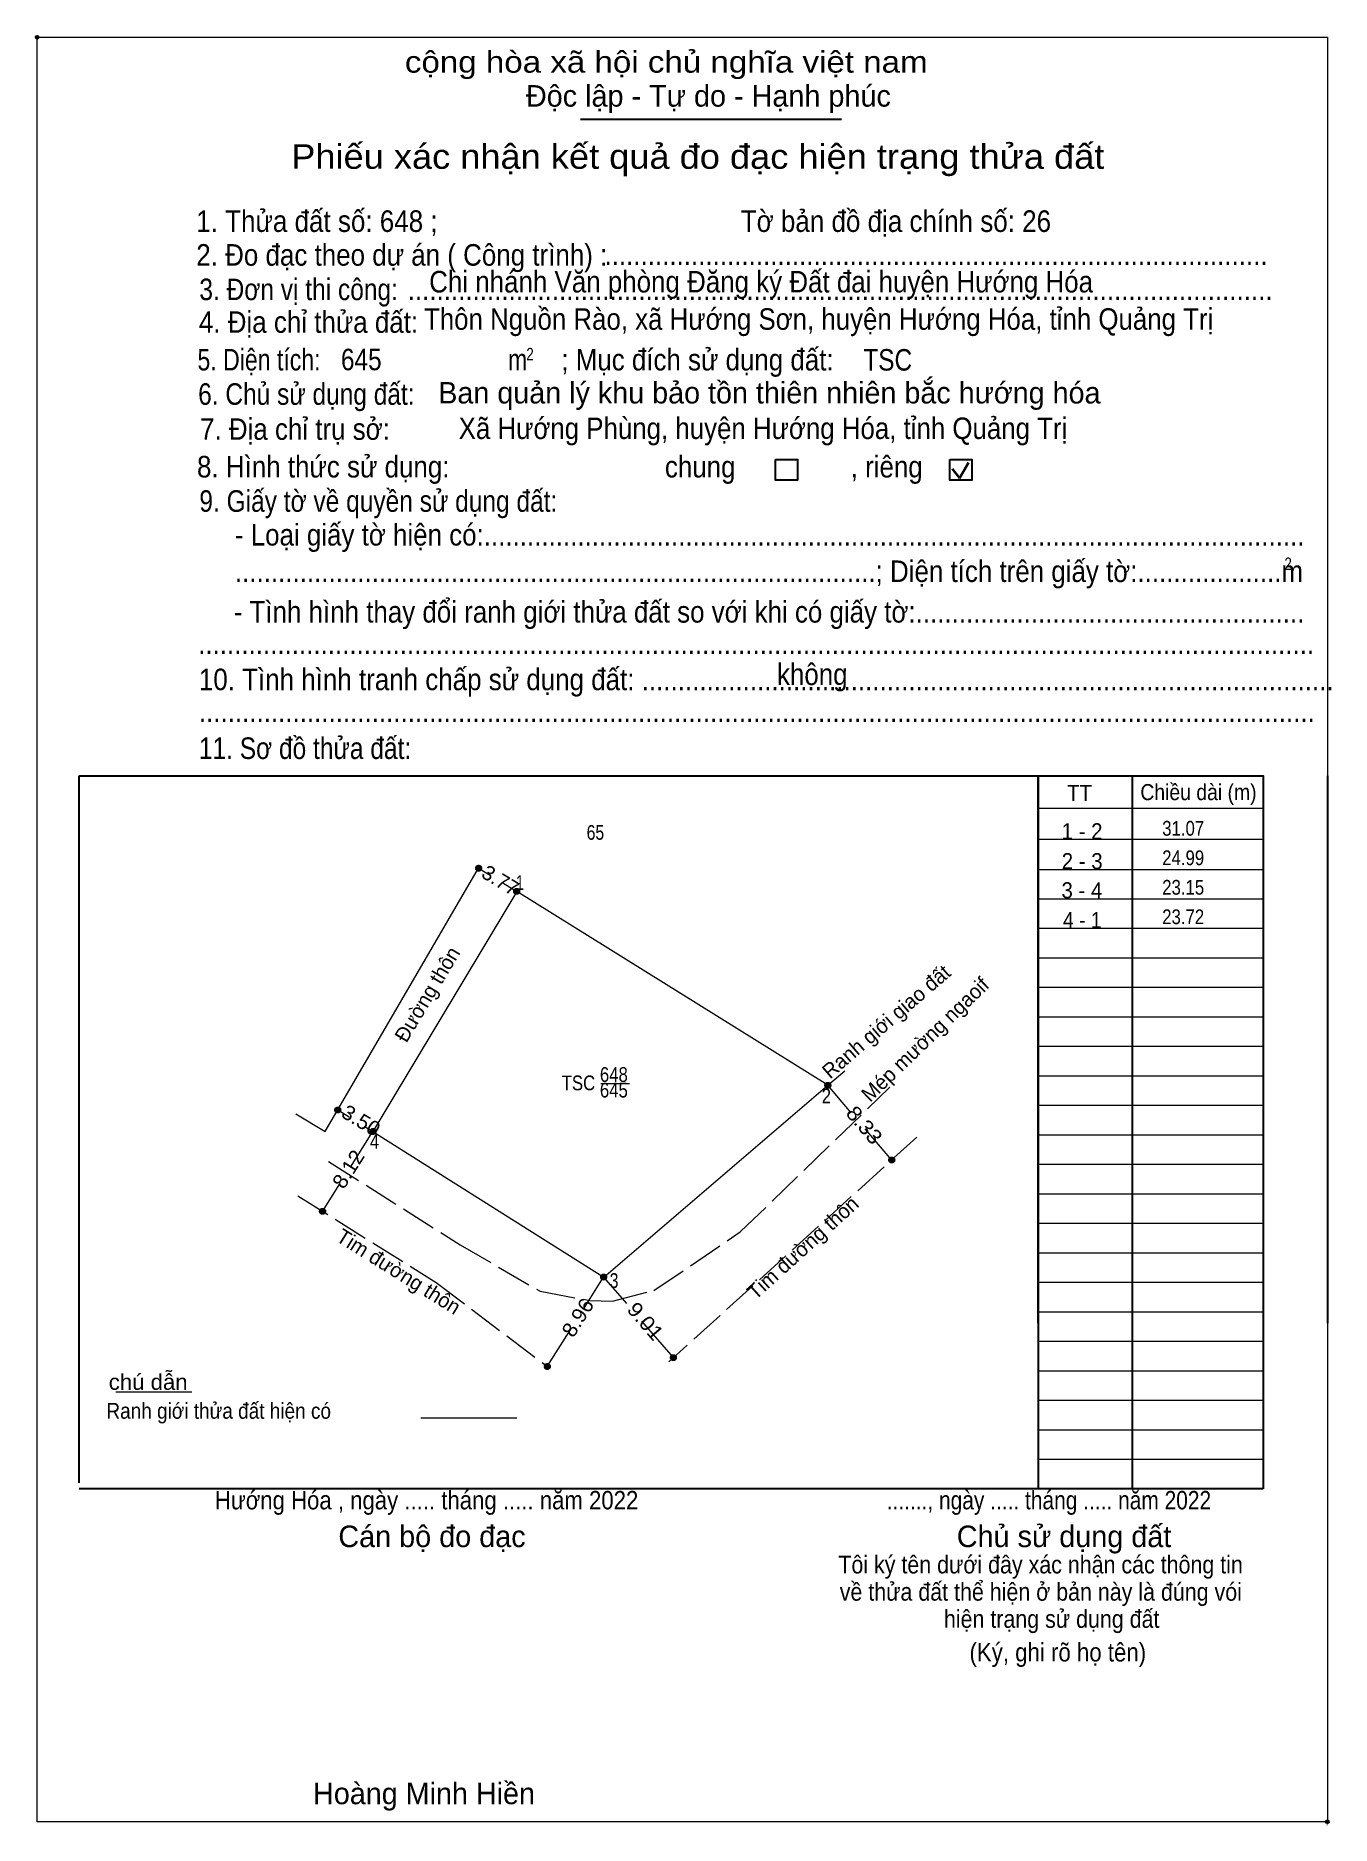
# Model space of a CAD drawing. Header units: metres. Extents: x 543204 to 544063, y 1854568 to 1854720.
# Drawn here: x 543204.5 to 543314.3, y 1854568.3 to 1854719.9 of the extents above; entities that cross this region are included whole.
import ezdxf
from ezdxf.enums import TextEntityAlignment as Align

# ---------------------------------------------------------------- set-up
doc = ezdxf.new("R2010")
doc.units = ezdxf.units.M
doc.header["$LTSCALE"] = 0.5
doc.header["$PDMODE"] = 32
doc.header["$PDSIZE"] = 0.25
doc.linetypes.add('LONG_DASHED', pattern=[7.5, 6, -1.5])
for name, color, linetype, lineweight in [('1', 7, 'LONG_DASHED', 13), ('10', 7, 'Continuous', 13), ('13', 7, 'Continuous', 13), ('15', 7, 'Continuous', 13), ('17', 7, 'Continuous', 13), ('2', 7, 'Continuous', 25), ('30', 7, 'Continuous', 13), ('6', 7, 'Continuous', 13), ('63', 7, 'LONG_DASHED', 13)]:
    doc.layers.add(name, color=color, linetype=linetype, lineweight=lineweight)

msp = doc.modelspace()

# ---------------------------------------------------------------- texts
at = {"layer": '1', "width": 0.85}
for s, p in [('648', (543253.455, 1854631.28)), ('645', (543253.455, 1854629.96))]:
    msp.add_text(s, height=1.25, dxfattribs=at).set_placement(p, align=Align.CENTER)
at = {"layer": '10'}
for s, height, width, p in [('1 - 2', 1.364, 0.95, (543293.14, 1854651.84)), ('2 - 3', 1.364, 0.95, (543293.15, 1854649.31)), ('3 - 4', 1.364, 0.95, (543293.13, 1854646.84)), ('4 - 1', 1.36, 0.9, (543293.16, 1854644.32))]:
    msp.add_text(s, height=height, dxfattribs=dict(at, width=width)).set_placement(p, align=Align.CENTER)
at = {"layer": '13', "width": 0.85}
msp.add_text('TSC', height=1.25, dxfattribs=at).set_placement((543250.45, 1854630.57), align=Align.CENTER)
at = {"layer": '15', "width": 0.8}
msp.add_text('65', height=1.25, dxfattribs=at).set_placement((543251.89, 1854651.8), align=Align.CENTER)
at = {"layer": '15'}
for s, rotation, p in [('3.77', 328.586, (543243.5143, 1854647.8313)), ('Ranh giới giao đất', 40.7, (543276.9524, 1854635.9156)), ('Mép mường ngaoif', 44.059, (543280.2755, 1854634.4354)), ('Tim đường thôn', 42.131, (543269.8957, 1854616.7648)), ('Tim đường thôn', 327.929, (543234.8882, 1854614.676))]:
    msp.add_text(s, height=1.25, rotation=rotation, dxfattribs=at).set_placement(p, align=Align.CENTER)
for s, rotation, width, p in [('3.50', 328.586, 1.05, (543231.7043, 1854627.479)), ('8.33', 310.571, 1.1, (543274.206, 1854627.2165)), ('8.12', 57.778, 1.05, (543231.476, 1854623.5568)), ('8.96', 57.764, 1.05, (543250.9264, 1854610.9666)), ('9.01', 310.815, 1.1, (543255.6533, 1854610.5935))]:
    msp.add_text(s, height=1.25, rotation=rotation, dxfattribs=dict(at, width=width)).set_placement(p, align=Align.CENTER)
at = {"layer": '2'}
for s, height, width, p in [('cộng hòa xã hội chủ nghĩa việt nam', 1.825, 1.15, (543235.74, 1854716.82)), ('1. Thửa đất số: 648 ;                                          Tờ bản đồ địa chính số: 26', 1.83, 0.9, (543218.06, 1854703.32)), ('2. Đo đạc theo dự án ( Công trình) : ', 1.827, 0.9, (543218.06, 1854700.46)), ('............................................................................................', 1.827, 0.9, (543252.66, 1854700.52)), ('3. Đơn vị thi công:', 1.827, 0.85, (543218.32, 1854697.54)), ('Chi nhánh Văn phòng Đăng ký Đất đai huyện Hướng Hóa', 1.825, 0.9, (543237.8, 1854698.19)), ('........................................................................................................................', 1.827, 0.9, (543235.98, 1854697.54)), ('4. Địa chỉ thửa đất:', 1.827, 0.9, (543218.28, 1854694.77)), ('Thôn Nguồn Rào, xã Hướng Sơn, huyện Hướng Hóa, tỉnh Quảng Trị', 1.82, 0.9, (543237.36, 1854695.03)), ('5. Diện tích:', 1.827, 0.8, (543218.16, 1854691.58)), ('645', 1.82, 0.85, (543230.32, 1854691.6)), ('2', 1.043, 0.8, (543246.04, 1854692.45)), ('; Mục đích sử dụng đất:', 1.825, 0.9, (543249, 1854691.58)), ('TSC', 1.82, 0.85, (543274.6, 1854691.57)), ('m', 1.825, 0.8, (543244.48, 1854691.58)), ('6. Chủ sử dụng đất: ', 1.825, 0.85, (543218.22, 1854688.67)), ('7. Địa chỉ trụ sở:', 1.825, 0.9, (543218.38, 1854685.7)), ('Xã Hướng Phùng, huyện Hướng Hóa, tỉnh Quảng Trị', 1.82, 0.9, (543240.3, 1854685.77)), ('8. Hình thức sử dụng:', 1.827, 0.9, (543218.12, 1854682.51)), ('chung                , riêng', 1.825, 0.9, (543257.78, 1854682.51)), ('9. Giấy tờ về quyền sử dụng đất:', 1.827, 0.85, (543218.32, 1854679.6)), ('     - Loại giấy tờ hiện có:..................................................................................................................', 1.825, 0.9, (543218.28, 1854676.74)), ('     .........................................................................................; Diện tích trên giấy tờ:....................m', 1.825, 0.9, (543218.28, 1854673.65)), ('2', 1.043, 0.8, (543310.3, 1854674.68)), ('     - Tình hình thay đổi ranh giới thửa đất so với khi có giấy tờ:......................................................', 1.825, 0.9, (543218.18, 1854670.21)), ('...........................................................................................................................................................', 1.825, 0.9, (543218.22, 1854667.56)), ('10. Tình hình tranh chấp sử dụng đất: ................................................................................................', 1.827, 0.9, (543218.28, 1854664.48)), ('không', 1.825, 0.9, (543267.28, 1854664.92)), ('...........................................................................................................................................................', 1.825, 0.9, (543218.28, 1854661.78)), ('11. Sơ đồ thửa đất:', 1.827, 0.85, (543218.28, 1854658.65)), ('Hướng Hóa , ngày ..... tháng ..... năm 2022', 1.56, 0.9, (543219.64, 1854595.05)), ('......., ngày ..... tháng ..... năm 2022', 1.56, 0.85, (543276.58, 1854595.05)), ('(Ký, ghi rõ họ tên)', 1.565, 0.9, (543283.6, 1854582.16))]:
    msp.add_text(s, height=height, dxfattribs=dict(at, width=width)).set_placement(p)
for s, height, p in [('Độc lập - Tự do - Hạnh phúc', 1.825, (543246, 1854713.94)), ('Ban quản lý khu bảo tồn thiên nhiên bắc hướng hóa', 1.82, (543238.57, 1854688.78)), ('Cán bộ đo đạc', 1.825, (543230.1, 1854591.85)), ('Chủ sử dụng đất', 1.825, (543282.52, 1854591.85)), ('Hoàng Minh Hiền', 1.82, (543227.96, 1854570.06))]:
    msp.add_text(s, height=height, dxfattribs=at).set_placement(p)
for s, height, width, p in [('Phiếu xác nhận kết quả đo đạc hiện trạng thửa đất', 2.086, 1.1, (543260.57, 1854708.67)), ('Tôi ký tên dưới đây xác nhận các thông tin', 1.508, 0.9, (543289.625, 1854589.62)), ('về thửa đất thể hiện ở bản này là đúng vói', 1.508, 0.9, (543289.645, 1854587.31)), ('hiện trạng sử dụng đất', 1.508, 0.9, (543290.565, 1854585.01))]:
    msp.add_text(s, height=height, dxfattribs=dict(at, width=width)).set_placement(p, align=Align.CENTER)
msp.add_text('.', height=0.5216, dxfattribs=at).set_placement((543313.9161, 1854568.28), align=Align.CENTER)
at = {"layer": '30'}
for s, height, width, p in [('TT', 1.36, 0.95, (543291.87, 1854655.08)), ('Chiều dài (m)', 1.364, 0.9, (543298.08, 1854655.16))]:
    msp.add_text(s, height=height, dxfattribs=dict(at, width=width)).set_placement(p)
at = {"layer": '6'}
for s, width, p in [('chú dẫn', 1.05, (543210.64, 1854605.18)), ('Ranh giới thửa đất hiện có ', 0.9, (543210.44, 1854602.73))]:
    msp.add_text(s, height=1.337, dxfattribs=dict(at, width=width)).set_placement(p)
at = {"layer": '63'}
for s, width, p in [('31.07', 0.85, (543303.49, 1854652.15)), ('24.99', 0.85, (543303.49, 1854649.65)), (' 1', 0.75, (543245.84, 1854647.54)), ('23.15', 0.85, (543303.49, 1854647.15)), ('23.72', 0.85, (543303.49, 1854644.65)), (' 2', 0.85, (543271.86, 1854629.46)), (' 4', 0.85, (543233.57, 1854625.62)), (' 3', 0.8, (543253.84, 1854613.82))]:
    msp.add_text(s, height=1.25, dxfattribs=dict(at, width=width)).set_placement(p, align=Align.RIGHT)
msp.add_text('Đường thôn', height=1.25, rotation=59.078, dxfattribs=at).set_placement((543238.1787, 1854638.3838), align=Align.CENTER)

# ---------------------------------------------------------------- hatches: boundary and pattern name
at = {"layer": '63'}
for points in [[(543242.24, 1854649.39, 1), (543241.74, 1854649.39, 1)], [(543245.47, 1854647.43, 1), (543244.97, 1854647.43, 1)], [(543271.84, 1854630.99, 1), (543271.34, 1854630.99, 1)], [(543230.3, 1854628.9, 1), (543229.8, 1854628.9, 1)], [(543233.28, 1854627.08, 1), (543232.78, 1854627.08, 1)], [(543277.26, 1854624.66, 1), (543276.76, 1854624.66, 1)], [(543229.01, 1854620.31, 1), (543228.51, 1854620.31, 1)], [(543252.84, 1854614.74, 1), (543252.34, 1854614.74, 1)], [(543258.75, 1854607.91, 1), (543258.25, 1854607.91, 1)], [(543248.06, 1854607.16, 1), (543247.56, 1854607.16, 1)]]:
    msp.add_hatch(color=256, dxfattribs=at).paths.add_polyline_path(points)

# ---------------------------------------------------------------- linework, layer by layer
at = {"layer": '10'}
msp.add_line((543226.51, 1854628.58), (543228.99, 1854627.08), dxfattribs=at)
at = {"layer": '15'}
for p, q in [((543228.99, 1854627.08), (543241.99, 1854649.39)), ((543241.99, 1854649.39), (543242.98, 1854648.79)), ((543244.03, 1854648.16), (543245.22, 1854647.43)), ((543245.22, 1854647.43), (543233.03, 1854627.08)), ((543271.59, 1854630.99), (543245.22, 1854647.43)), ((543273.58, 1854628.67), (543271.59, 1854630.99)), ((543230.05, 1854628.9), (543231.02, 1854628.31)), ((543231.12, 1854624.05), (543233.03, 1854627.08)), ((543232.28, 1854627.54), (543233.03, 1854627.08)), ((543233.03, 1854627.08), (543252.61, 1854614.73)), ((543277.01, 1854624.66), (543274.76, 1854627.29)), ((543228.76, 1854620.31), (543230.24, 1854622.65)), ((543250.87, 1854612.01), (543252.59, 1854614.74)), ((543254.54, 1854612.5), (543252.61, 1854614.73)), ((543247.81, 1854607.16), (543249.86, 1854610.41)), ((543258.5, 1854607.91), (543255.83, 1854611.01))]:
    msp.add_line(p, q, dxfattribs=at)
at = {"layer": '15', "linetype": 'LONG_DASHED'}
msp.add_line((543279.14, 1854626.59), (543258.1, 1854607.55), dxfattribs=at)
at = {"layer": '15'}
msp.add_lwpolyline([(543252.61, 1854614.73), (543271.59, 1854630.99), (543273.02, 1854632.22)], dxfattribs=at)
at = {"layer": '15', "linetype": 'LONG_DASHED'}
for points in [[(543229.28, 1854624.54), (543240.42, 1854617.47), (543247.2, 1854613.54), (543251.43, 1854612.75), (543251.43, 1854612.75), (543253.35, 1854612.69), (543256.83, 1854613.6), (543264.17, 1854618.56), (543276.86, 1854630.84)], [(543226.66, 1854621.63), (543238.39, 1854614.28), (543247.9, 1854607.09)]]:
    msp.add_lwpolyline(points, dxfattribs=at)
at = {"layer": '17'}
msp.add_line((543211.24, 1854605), (543217.68, 1854605), dxfattribs=at)
at = {"layer": '2'}
for p, q in [((543250.64, 1854712.89), (543272.75, 1854712.89)), ((543208.14, 1854657.22), (543308.48, 1854657.22)), ((543208.14, 1854597.29), (543208.14, 1854657.22)), ((543289.43, 1854657.22), (543289.43, 1854596.8)), ((543308.48, 1854657.22), (543308.48, 1854596.8)), ((543308.48, 1854596.8), (543208.14, 1854596.8))]:
    msp.add_line(p, q, dxfattribs=at)
at = {"layer": '2', "lineweight": 35}
for p, q in [((543282.14, 1854683.25), (543282.76, 1854682.44)), ((543282.76, 1854682.44), (543283.52, 1854683.79))]:
    msp.add_line(p, q, dxfattribs=at)
at = {"layer": '2', "lineweight": 13}
msp.add_lwpolyline([(543204.58, 1854719.82), (543313.94, 1854719.82), (543313.94, 1854568.57), (543204.58, 1854568.57)], close=True, dxfattribs=at)
at = {"layer": '2'}
for points in [[(543267.15, 1854684.03), (543269.03, 1854684.03), (543269.03, 1854682.27), (543267.15, 1854682.27)], [(543281.93, 1854684.03), (543283.81, 1854684.03), (543283.81, 1854682.27), (543281.93, 1854682.27)]]:
    msp.add_lwpolyline(points, close=True, dxfattribs=at)
for p in [(543204.58, 1854719.82), (543313.93, 1854568.57)]:
    msp.add_point(p, dxfattribs=at)
at = {"layer": '30', "lineweight": 25}
for p, q in [((543289.43, 1854610.84), (543289.43, 1854657.22)), ((543297.39, 1854657.22), (543297.39, 1854596.8)), ((543313.94, 1854657.22), (543313.94, 1854610.84))]:
    msp.add_line(p, q, dxfattribs=at)
at = {"layer": '30'}
for p, q in [((543289.43, 1854654.49), (543308.48, 1854654.49)), ((543289.43, 1854651.84), (543308.48, 1854651.84)), ((543289.38, 1854649.29), (543308.43, 1854649.29)), ((543289.43, 1854646.8), (543308.48, 1854646.8)), ((543289.43, 1854644.3), (543308.48, 1854644.3)), ((543289.43, 1854641.8), (543308.48, 1854641.8)), ((543289.43, 1854639.3), (543308.48, 1854639.3)), ((543289.43, 1854636.8), (543308.48, 1854636.8)), ((543289.43, 1854634.3), (543308.48, 1854634.3)), ((543289.43, 1854631.8), (543308.48, 1854631.8)), ((543289.43, 1854629.3), (543308.48, 1854629.3)), ((543289.43, 1854626.8), (543308.48, 1854626.8)), ((543289.43, 1854624.3), (543308.48, 1854624.3)), ((543289.43, 1854621.8), (543308.48, 1854621.8)), ((543289.43, 1854619.3), (543308.48, 1854619.3)), ((543289.43, 1854616.8), (543308.48, 1854616.8)), ((543289.43, 1854614.3), (543308.48, 1854614.3)), ((543289.43, 1854611.8), (543308.48, 1854611.8)), ((543289.43, 1854609.3), (543308.48, 1854609.3)), ((543289.43, 1854606.8), (543308.48, 1854606.8)), ((543289.43, 1854606.79), (543308.48, 1854606.79)), ((543289.43, 1854604.3), (543308.48, 1854604.3)), ((543289.43, 1854601.8), (543308.48, 1854601.8)), ((543289.43, 1854599.3), (543308.48, 1854599.3)), ((543289.43, 1854596.8), (543308.48, 1854596.8))]:
    msp.add_line(p, q, dxfattribs=at)
at = {"layer": '30', "lineweight": 25}
msp.add_lwpolyline([(543289.43, 1854657.22), (543308.48, 1854657.22), (543308.48, 1854610.84)], dxfattribs=at)
at = {"layer": '6'}
msp.add_line((543237.1, 1854602.82), (543245.24, 1854602.82), dxfattribs=at)
at = {"layer": '63', "linetype": 'Continuous'}
msp.add_line((543252.35, 1854631.15), (543254.77, 1854631.15), dxfattribs=at)
at = {"layer": '63'}
for centre in [(543241.99, 1854649.39), (543245.22, 1854647.43), (543271.59, 1854630.99), (543230.05, 1854628.9), (543233.03, 1854627.08), (543277.01, 1854624.66), (543228.76, 1854620.31), (543252.59, 1854614.74), (543258.5, 1854607.91), (543247.81, 1854607.16)]:
    msp.add_circle(centre, 0.25, dxfattribs=at)

msp.set_redraw_order([(e.dxf.handle, doc.entitydb.next_handle()) for e in msp.query("TEXT MTEXT ATTDEF DIMENSION ARC_DIMENSION")])  # texts and dimensions are drawn at this point

doc.saveas('drawing.dxf')
